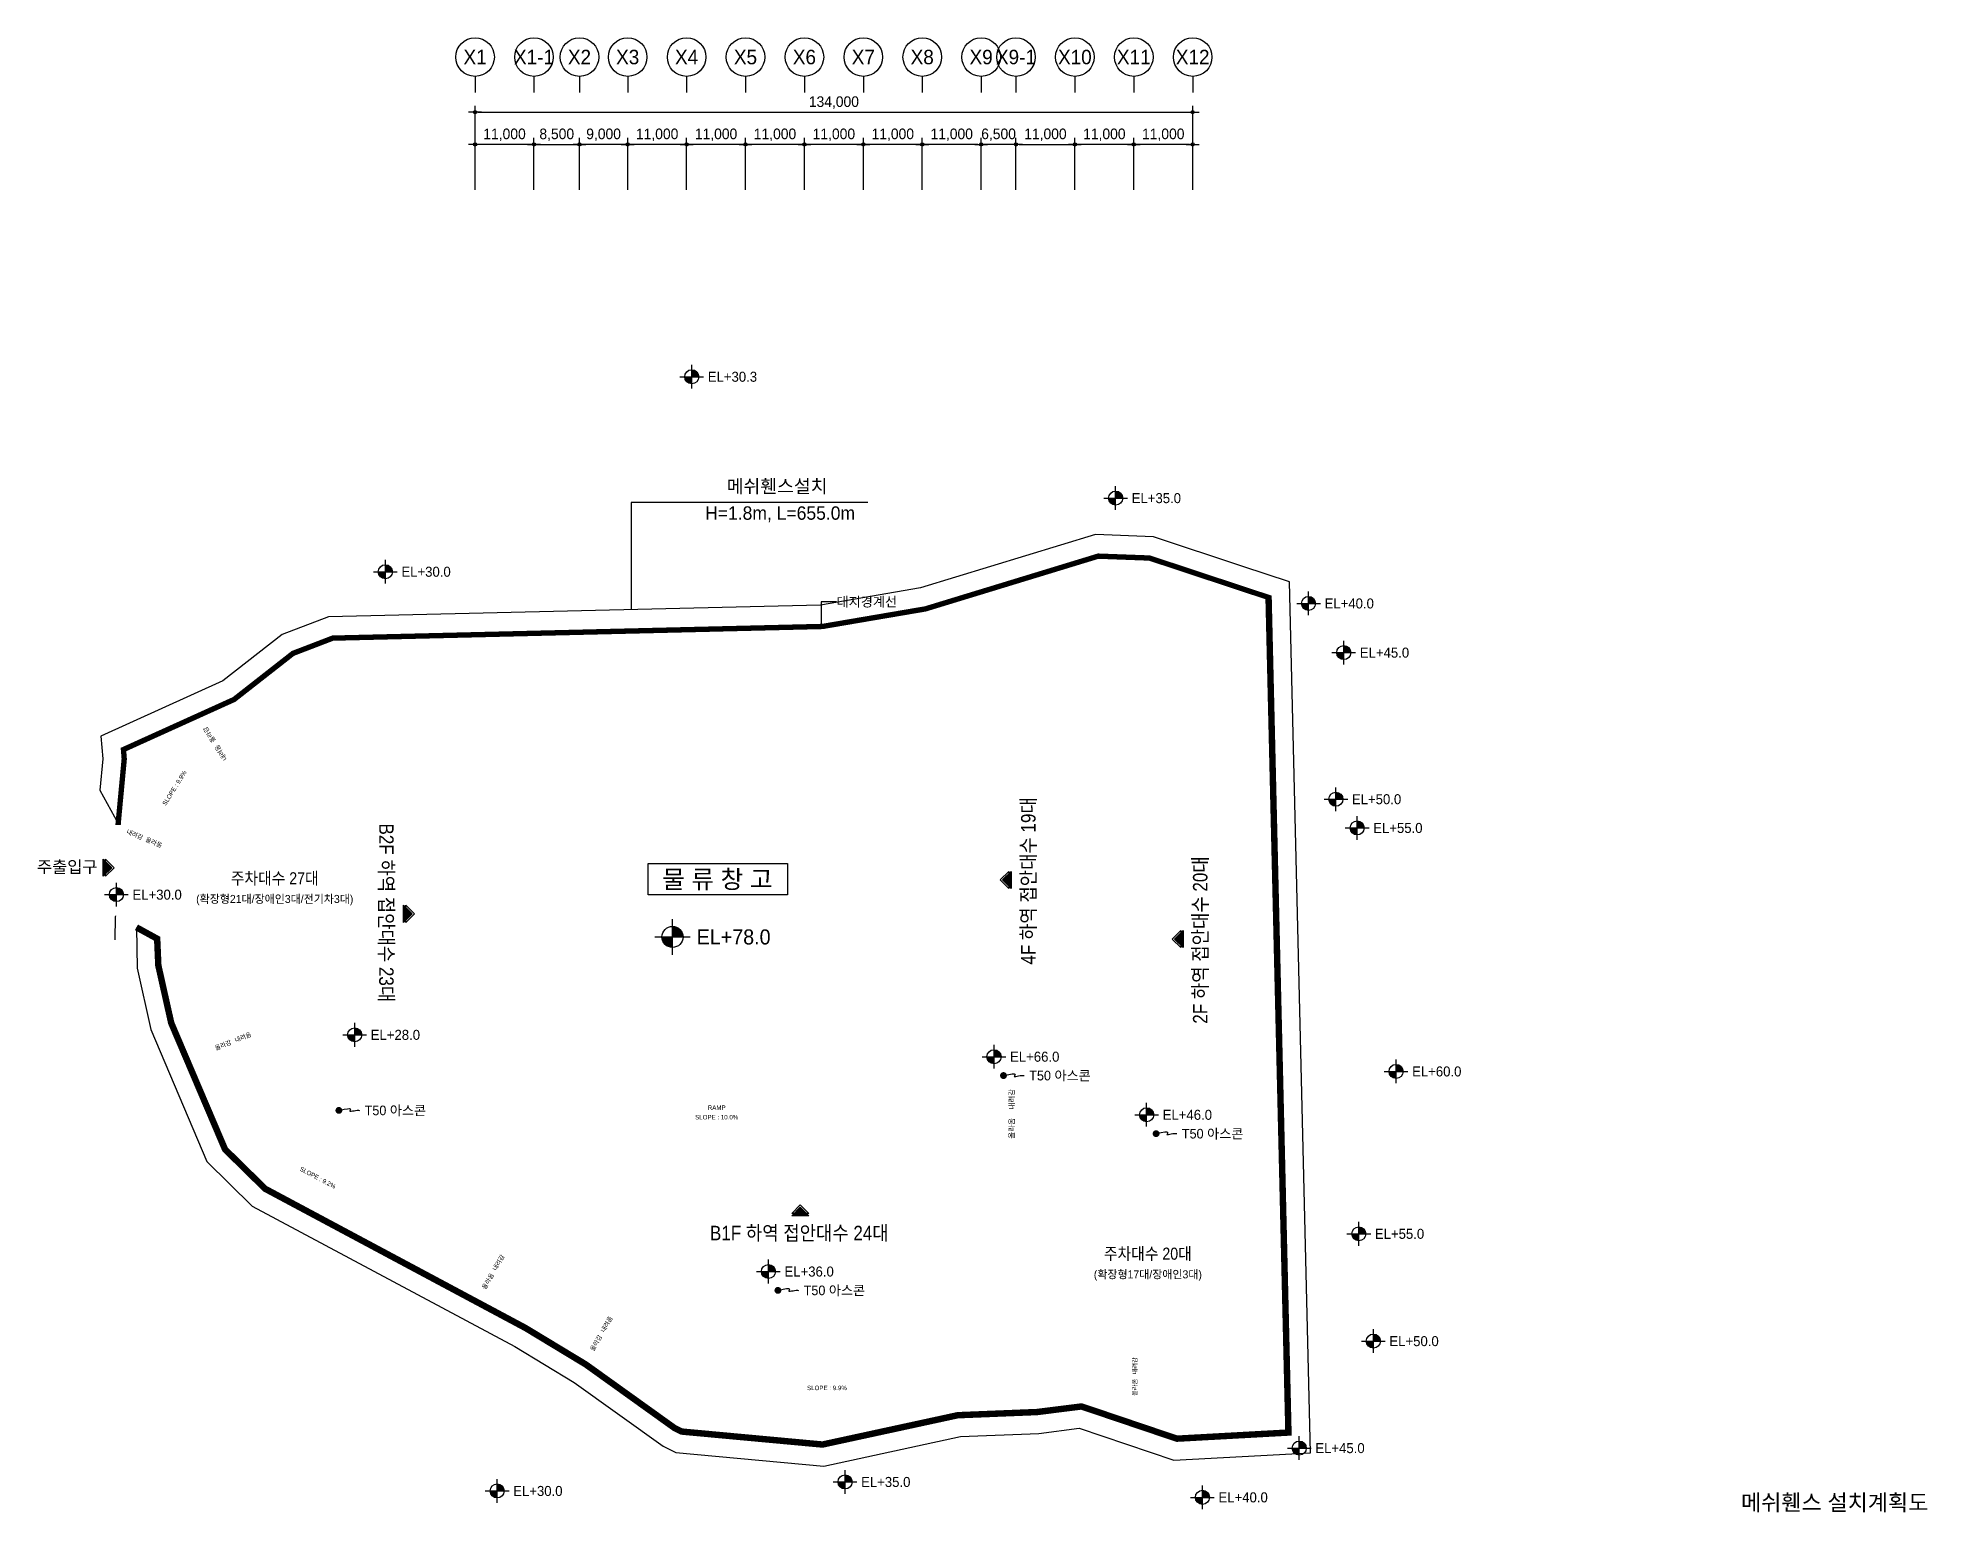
# Model space of a CAD drawing. Header units: millimetres. Extents: x 252236504 to 252719117, y 504208406 to 504547114.
# Drawn here: x 252341051 to 252693852, y 504271917 to 504547114 of the extents above; entities that cross this region are included whole.
import ezdxf
from ezdxf.enums import TextEntityAlignment as Align

# ---------------------------------------------------------------- set-up
doc = ezdxf.new("R2010")
doc.units = ezdxf.units.MM
for name, pattern in [('CEN', [35, 30, -2, 1, -2]), ('DIVIDEX2', [2.5, 1, -0.5, 0, -0.5, 0, -0.5]), ('사무실2종$0$ACAD_ISO04W100', [30, 24, -3, 0, -3])]:
    doc.linetypes.add(name, pattern=pattern)
for name, color, linetype in [('4A.TEC CEN', 1, 'CEN'), ('4A.TEC DIM', 7, 'Continuous'), ('4A.TEC SITE', 1, 'DIVIDEX2'), ('4A.TEC TEXT', 7, 'Continuous'), ('4A.TEC TEXT 1', 3, 'Continuous'), ('4A.TEC TEXT 2', 3, 'Continuous'), ('4A.TEC 심볼', 7, 'Continuous'), ('㈜SE&C TEXT 1', 3, 'Continuous')]:
    doc.layers.add(name, color=color, linetype=linetype)
doc.styles.add('GHS', font='malgun.ttf')
doc.styles.add('SAMOO', font='')
doc.styles.get("Standard").update_dxf_attribs({"font": ''})
doc.styles.add('나눔고딕', font='')
doc.styles.add('돋움', font='')
doc.styles.add('돋음체', font='')
doc.styles.add('울릉도L', font='')
doc.styles.get('SAMOO').set_extended_font_data('Dotum')
doc.styles.get('Standard').set_extended_font_data('Dotum')
doc.styles.get('나눔고딕').set_extended_font_data('Dotum')
doc.styles.get('돋움').set_extended_font_data('Dotum')
doc.styles.get('돋음체').set_extended_font_data('Dotum')
doc.styles.get('울릉도L').set_extended_font_data('Dotum')
doc.dimstyles.new('DIM_600(외부치수)', dxfattribs={"dimscale": 400, "dimtxt": 3.3, "dimasz": 1, "dimexe": 2, "dimexo": 2, "dimgap": 1, "dimtad": 1, "dimdec": 0, "dimdsep": 46, "dimlunit": 6, "dimtxsty": '나눔고딕', "dimblk1": 'DIMDOT', "dimblk2": 'DIMDOT', "dimsah": 1, "dimcen": 2.5, "dimdle": 1.5, "dimclrd": 8, "dimclre": 8, "dimclrt": 3, "dimadec": 0, "dimazin": 0, "dimtfac": 1, "dimtdec": 0, "dimtix": 1, "dimtmove": 2, "dimatfit": 3, "dimldrblk": 'DIMDOT', "dimfxl": 0, "dimtvp": 1, "dimtolj": 1, "dimtzin": 0, "dimarcsym": 0})

msp = doc.modelspace()

# ---------------------------------------------------------------- texts
for s, p in [('메쉬휀스설치', (252479094.97, 504461411.96, -43464.5)), ('H=1.8m, L=655.0m', (252479659.73, 504456409.57, -43464.5))]:
    msp.add_text(s, height=2500).set_placement(p, align=Align.BOTTOM_CENTER)
at = {"layer": '4A.TEC TEXT', "style": '돋움'}
for s, p in [('대지경계선', (252490207.27, 504441847.83, -3333.33)), ('T50 아스콘', (252526176.92, 504353413.86, -6666.22)), ('T50 아스콘', (252402078.97, 504346912.32, -3332.79)), ('T50 아스콘', (252554676.92, 504342570.11, -1666.22)), ('T50 아스콘', (252484054.81, 504313319.5, 3333.87))]:
    msp.add_text(s, height=1800, dxfattribs=at).set_placement(p, align=Align.MIDDLE_LEFT)
at = {"layer": '4A.TEC TEXT', "style": '돋움', "width": 0.9}
for s, rotation, p in [('4F 하역 접안대수 19대', 90, (252525998.21, 504389747.75, -6666.67)), ('B2F 하역 접안대수 23대', 270, (252406144.85, 504383789.49, 6666.67)), ('2F 하역 접안대수 20대', 90, (252558099.86, 504378717.53, -1666.67))]:
    msp.add_text(s, height=2700, rotation=rotation, dxfattribs=at).set_placement(p, align=Align.MIDDLE_CENTER)
at = {"layer": '4A.TEC TEXT', "style": '돋움'}
for s, height, p in [('주출입구', 2250, (252346544.18, 504392376.17)), ('(확장형21대/장애인3대/전기차3대)', 1500, (252385295.83, 504386379.38, 0)), ('(확장형17대/장애인3대)', 1500, (252548330, 504316310))]:
    msp.add_text(s, height=height, dxfattribs=at).set_placement(p, align=Align.MIDDLE_CENTER)
at = {"layer": '4A.TEC TEXT', "style": '돋움', "width": 0.9}
for s, height, p in [('주차대수 27대', 2250, (252385295.83, 504390239.38, 0)), ('B1F 하역 접안대수 24대', 2700, (252483244.52, 504324023.49, 3333.33)), ('주차대수 20대', 2250, (252548330, 504320170))]:
    msp.add_text(s, height=height, dxfattribs=at).set_placement(p, align=Align.MIDDLE_CENTER)
at = {"layer": '4A.TEC TEXT', "color": 3, "style": '돋음체'}
msp.add_text('물 류 창 고', height=3375, dxfattribs=at).set_placement((252467941.8, 504390059.6, -1666.22), align=Align.MIDDLE_CENTER)
at = {"layer": '4A.TEC TEXT 2', "style": '나눔고딕'}
msp.add_text('메쉬휀스 설치계획도', height=3000, dxfattribs=at).set_placement((252676570.72, 504272236.1, -1666.67), align=Align.CENTER)
at = {"layer": '㈜SE&C TEXT 1', "style": '나눔고딕'}
for s, height, rotation, p in [('올라감', 833.333, 122.6608787, (252373085.62, 504417039.56, -1666.22)), ('내려옴', 833.333, 122.6608787, (252375244.28, 504413672.04, -1666.22)), ('SLOPE : 9.9%', 833.3333, 57.9914891, (252366566.52, 504407087.9, -1666.22)), ('내려감', 833.333, 337.8009588, (252359154.76, 504398395.98, -1666.22)), ('올라옴', 833.333, 337.8009588, (252362723.41, 504396939.71, -1666.22)), ('올라감', 833.333, 21.6571462, (252375647.95, 504359090.12, -1666.22)), ('내려옴', 833.333, 21.6571462, (252379365.59, 504360566.33, -3332.88)), ('내려감', 1000, 90, (252522907.14, 504348990.76, -13666.67)), ('올라옴', 1000, 90, (252522907.14, 504343564.4, -13666.67)), ('SLOPE : 9.2%', 833.3333, 332, (252393335.53, 504334362.22, -1666.67)), ('내려감', 833.333, 60.1734145, (252427081.57, 504318503.74, -8333.33)), ('올라옴', 833.333, 60.1734145, (252425097.68, 504315030.39, -6666.67)), ('내려옴', 833.333, 60.1734145, (252447271.83, 504306993.48, -3332.88)), ('올라감', 833.333, 60.1734145, (252445287.95, 504303520.12, -1666.22)), ('내려감', 833.333, 90, (252545892.12, 504299223.94, -11666.22)), ('올라옴', 833.333, 90, (252545892.12, 504295223.94, -11666.22))]:
    msp.add_text(s, height=height, rotation=rotation, dxfattribs=at).set_placement(p, align=Align.MIDDLE_CENTER)
for s, height, p in [('RAMP', 833.333, (252467819.21, 504347433.68, 3333.33)), ('SLOPE : 10.0%', 833.3333, (252467819.21, 504345650.8, 3333.33)), ('SLOPE : 9.9%', 833.3333, (252488401.37, 504295111.38, -6666.67))]:
    msp.add_text(s, height=height, dxfattribs=at).set_placement(p, align=Align.MIDDLE_CENTER)

# ---------------------------------------------------------------- blocks, each defined once
blk = doc.blocks.new('FL-LEVEL1')
at = {"layer": '4A.TEC 심볼', "linetype": 'ByBlock'}
h = blk.add_hatch(color=256, dxfattribs=at)
h.paths.add_polyline_path([(295, 175), (295, 0), (470, 0, 0.414214)])
h.paths.add_polyline_path([(295, 0), (120, 0, 0.414214), (295, -175)])
for p, q in [((0, 0), (590, 0)), ((295, -295), (295, 295))]:
    blk.add_line(p, q, dxfattribs=at)
blk.add_circle((295, 0), 175, dxfattribs=at)
at = {"layer": '4A.TEC TEXT 2', "color": 3, "linetype": 'ByBlock', "style": 'SAMOO'}
blk.add_attdef('FL', text='', height=250, dxfattribs=at).set_placement((695, 0), align=Align.MIDDLE_LEFT)
blk = doc.blocks.new('DIMDOT')
at = {"color": 0}
blk.add_line((-2, 0), (2, 0), dxfattribs=at)
for radius in [0.5, 0.25]:
    blk.add_circle((0, 0), radius, dxfattribs=at)
blk = doc.blocks.new('*D83')
at = {"layer": '4A.TEC DIM', "color": 8, "lineweight": -2}
for p, q in [((252422702, 504518718), (252422702, 504534432)), ((252556702, 504518718), (252556702, 504534432)), ((252423302, 504533232), (252556102, 504533232))]:
    blk.add_line(p, q, dxfattribs=at)
at = {"layer": 'Defpoints', "color": 0}
for p in [(252556702, 504533232), (252422702, 504517518), (252556702, 504517518)]:
    blk.add_point(p, dxfattribs=at)
at = {"layer": '4A.TEC DIM', "color": 8, "lineweight": -2, "xscale": 600, "yscale": 600, "zscale": 600, "rotation": 180}
blk.add_blockref('DIMDOT', (252422702, 504533232), dxfattribs=at)
at = {"layer": '4A.TEC DIM', "color": 8, "lineweight": -2, "xscale": 600, "yscale": 600, "zscale": 600}
blk.add_blockref('DIMDOT', (252556702, 504533232), dxfattribs=at)
at = {"layer": '4A.TEC DIM', "color": 3, "insert": (252489702, 504535014), "char_height": 1980, "attachment_point": 5, "style": '나눔고딕'}
blk.add_mtext('\\A1;134,000', dxfattribs=at)
blk = doc.blocks.new('ccs122')
at = {"layer": '4A.TEC 심볼'}
blk.add_line((0, 8), (0, 3), dxfattribs=at)
blk.add_circle((0, 14), 6, dxfattribs=at)
at = {"layer": '4A.TEC TEXT 2', "color": 3, "style": 'GHS'}
blk.add_attdef('NO', text='', height=4.5, dxfattribs=at).set_placement((-0.01, 14.02), align=Align.MIDDLE_CENTER)
blk = doc.blocks.new('*D84')
at = {"layer": '4A.TEC DIM', "color": 8, "lineweight": -2}
for p, q in [((252545702, 504518718), (252545702, 504528416)), ((252556702, 504518718), (252556702, 504528416)), ((252556102, 504527216), (252546302, 504527216))]:
    blk.add_line(p, q, dxfattribs=at)
at = {"layer": 'Defpoints', "color": 0}
for p in [(252545702, 504527216), (252545702, 504517518), (252556702, 504517518)]:
    blk.add_point(p, dxfattribs=at)
at = {"layer": '4A.TEC DIM', "color": 8, "lineweight": -2, "xscale": 600, "yscale": 600, "zscale": 600, "rotation": 180}
blk.add_blockref('DIMDOT', (252545702, 504527216), dxfattribs=at)
at = {"layer": '4A.TEC DIM', "color": 8, "lineweight": -2, "xscale": 600, "yscale": 600, "zscale": 600}
blk.add_blockref('DIMDOT', (252556702, 504527216), dxfattribs=at)
at = {"layer": '4A.TEC DIM', "color": 3, "insert": (252551202, 504528998), "char_height": 1980, "attachment_point": 5, "style": '나눔고딕'}
blk.add_mtext('\\A1;11,000', dxfattribs=at)
blk = doc.blocks.new('*D93')
at = {"layer": '4A.TEC DIM', "color": 8, "lineweight": -2}
for p, q in [((252422702, 504518718), (252422702, 504528416)), ((252433702, 504518718), (252433702, 504528416)), ((252433102, 504527216), (252423302, 504527216))]:
    blk.add_line(p, q, dxfattribs=at)
at = {"layer": 'Defpoints', "color": 0}
for p in [(252422702, 504527216), (252422702, 504517518), (252433702, 504517518)]:
    blk.add_point(p, dxfattribs=at)
at = {"layer": '4A.TEC DIM', "color": 8, "lineweight": -2, "xscale": 600, "yscale": 600, "zscale": 600, "rotation": 180}
blk.add_blockref('DIMDOT', (252422702, 504527216), dxfattribs=at)
at = {"layer": '4A.TEC DIM', "color": 8, "lineweight": -2, "xscale": 600, "yscale": 600, "zscale": 600}
blk.add_blockref('DIMDOT', (252433702, 504527216), dxfattribs=at)
at = {"layer": '4A.TEC DIM', "color": 3, "insert": (252428202, 504528998), "char_height": 1980, "attachment_point": 5, "style": '나눔고딕'}
blk.add_mtext('\\A1;11,000', dxfattribs=at)
blk = doc.blocks.new('*D94')
at = {"layer": '4A.TEC DIM', "color": 8, "lineweight": -2}
for p, q in [((252442202, 504518718), (252442202, 504528416)), ((252451202, 504518718), (252451202, 504528416)), ((252450602, 504527216), (252442802, 504527216))]:
    blk.add_line(p, q, dxfattribs=at)
at = {"layer": 'Defpoints', "color": 0}
for p in [(252442202, 504527216), (252442202, 504517518), (252451202, 504517518)]:
    blk.add_point(p, dxfattribs=at)
at = {"layer": '4A.TEC DIM', "color": 8, "lineweight": -2, "xscale": 600, "yscale": 600, "zscale": 600, "rotation": 180}
blk.add_blockref('DIMDOT', (252442202, 504527216), dxfattribs=at)
at = {"layer": '4A.TEC DIM', "color": 8, "lineweight": -2, "xscale": 600, "yscale": 600, "zscale": 600}
blk.add_blockref('DIMDOT', (252451202, 504527216), dxfattribs=at)
at = {"layer": '4A.TEC DIM', "color": 3, "insert": (252446702, 504528998), "char_height": 1980, "attachment_point": 5, "style": '나눔고딕'}
blk.add_mtext('\\A1;9,000', dxfattribs=at)
blk = doc.blocks.new('*D95')
at = {"layer": '4A.TEC DIM', "color": 8, "lineweight": -2}
for p, q in [((252451202, 504518718), (252451202, 504528416)), ((252462202, 504518718), (252462202, 504528416)), ((252461602, 504527216), (252451802, 504527216))]:
    blk.add_line(p, q, dxfattribs=at)
at = {"layer": 'Defpoints', "color": 0}
for p in [(252451202, 504527216), (252451202, 504517518), (252462202, 504517518)]:
    blk.add_point(p, dxfattribs=at)
at = {"layer": '4A.TEC DIM', "color": 8, "lineweight": -2, "xscale": 600, "yscale": 600, "zscale": 600, "rotation": 180}
blk.add_blockref('DIMDOT', (252451202, 504527216), dxfattribs=at)
at = {"layer": '4A.TEC DIM', "color": 8, "lineweight": -2, "xscale": 600, "yscale": 600, "zscale": 600}
blk.add_blockref('DIMDOT', (252462202, 504527216), dxfattribs=at)
at = {"layer": '4A.TEC DIM', "color": 3, "insert": (252456702, 504528998), "char_height": 1980, "attachment_point": 5, "style": '나눔고딕'}
blk.add_mtext('\\A1;11,000', dxfattribs=at)
blk = doc.blocks.new('*D96')
at = {"layer": '4A.TEC DIM', "color": 8, "lineweight": -2}
for p, q in [((252462202, 504518718), (252462202, 504528416)), ((252473202, 504518718), (252473202, 504528416)), ((252472602, 504527216), (252462802, 504527216))]:
    blk.add_line(p, q, dxfattribs=at)
at = {"layer": 'Defpoints', "color": 0}
for p in [(252462202, 504527216), (252462202, 504517518), (252473202, 504517518)]:
    blk.add_point(p, dxfattribs=at)
at = {"layer": '4A.TEC DIM', "color": 8, "lineweight": -2, "xscale": 600, "yscale": 600, "zscale": 600, "rotation": 180}
blk.add_blockref('DIMDOT', (252462202, 504527216), dxfattribs=at)
at = {"layer": '4A.TEC DIM', "color": 8, "lineweight": -2, "xscale": 600, "yscale": 600, "zscale": 600}
blk.add_blockref('DIMDOT', (252473202, 504527216), dxfattribs=at)
at = {"layer": '4A.TEC DIM', "color": 3, "insert": (252467702, 504528998), "char_height": 1980, "attachment_point": 5, "style": '나눔고딕'}
blk.add_mtext('\\A1;11,000', dxfattribs=at)
blk = doc.blocks.new('*D97')
at = {"layer": '4A.TEC DIM', "color": 8, "lineweight": -2}
for p, q in [((252473202, 504518718), (252473202, 504528416)), ((252484202, 504518718), (252484202, 504528416)), ((252483602, 504527216), (252473802, 504527216))]:
    blk.add_line(p, q, dxfattribs=at)
at = {"layer": 'Defpoints', "color": 0}
for p in [(252473202, 504527216), (252473202, 504517518), (252484202, 504517518)]:
    blk.add_point(p, dxfattribs=at)
at = {"layer": '4A.TEC DIM', "color": 8, "lineweight": -2, "xscale": 600, "yscale": 600, "zscale": 600, "rotation": 180}
blk.add_blockref('DIMDOT', (252473202, 504527216), dxfattribs=at)
at = {"layer": '4A.TEC DIM', "color": 8, "lineweight": -2, "xscale": 600, "yscale": 600, "zscale": 600}
blk.add_blockref('DIMDOT', (252484202, 504527216), dxfattribs=at)
at = {"layer": '4A.TEC DIM', "color": 3, "insert": (252478702, 504528998), "char_height": 1980, "attachment_point": 5, "style": '나눔고딕'}
blk.add_mtext('\\A1;11,000', dxfattribs=at)
blk = doc.blocks.new('*D98')
at = {"layer": '4A.TEC DIM', "color": 8, "lineweight": -2}
for p, q in [((252484202, 504518718), (252484202, 504528416)), ((252495202, 504518718), (252495202, 504528416)), ((252494602, 504527216), (252484802, 504527216))]:
    blk.add_line(p, q, dxfattribs=at)
at = {"layer": 'Defpoints', "color": 0}
for p in [(252484202, 504527216), (252484202, 504517518), (252495202, 504517518)]:
    blk.add_point(p, dxfattribs=at)
at = {"layer": '4A.TEC DIM', "color": 8, "lineweight": -2, "xscale": 600, "yscale": 600, "zscale": 600, "rotation": 180}
blk.add_blockref('DIMDOT', (252484202, 504527216), dxfattribs=at)
at = {"layer": '4A.TEC DIM', "color": 8, "lineweight": -2, "xscale": 600, "yscale": 600, "zscale": 600}
blk.add_blockref('DIMDOT', (252495202, 504527216), dxfattribs=at)
at = {"layer": '4A.TEC DIM', "color": 3, "insert": (252489702, 504528998), "char_height": 1980, "attachment_point": 5, "style": '나눔고딕'}
blk.add_mtext('\\A1;11,000', dxfattribs=at)
blk = doc.blocks.new('*D99')
at = {"layer": '4A.TEC DIM', "color": 8, "lineweight": -2}
for p, q in [((252495202, 504518718), (252495202, 504528416)), ((252506202, 504518718), (252506202, 504528416)), ((252505602, 504527216), (252495802, 504527216))]:
    blk.add_line(p, q, dxfattribs=at)
at = {"layer": 'Defpoints', "color": 0}
for p in [(252495202, 504527216), (252495202, 504517518), (252506202, 504517518)]:
    blk.add_point(p, dxfattribs=at)
at = {"layer": '4A.TEC DIM', "color": 8, "lineweight": -2, "xscale": 600, "yscale": 600, "zscale": 600, "rotation": 180}
blk.add_blockref('DIMDOT', (252495202, 504527216), dxfattribs=at)
at = {"layer": '4A.TEC DIM', "color": 8, "lineweight": -2, "xscale": 600, "yscale": 600, "zscale": 600}
blk.add_blockref('DIMDOT', (252506202, 504527216), dxfattribs=at)
at = {"layer": '4A.TEC DIM', "color": 3, "insert": (252500702, 504528998), "char_height": 1980, "attachment_point": 5, "style": '나눔고딕'}
blk.add_mtext('\\A1;11,000', dxfattribs=at)
blk = doc.blocks.new('*D100')
at = {"layer": '4A.TEC DIM', "color": 8, "lineweight": -2}
for p, q in [((252506202, 504518718), (252506202, 504528416)), ((252517202, 504518718), (252517202, 504528416)), ((252516602, 504527216), (252506802, 504527216))]:
    blk.add_line(p, q, dxfattribs=at)
at = {"layer": 'Defpoints', "color": 0}
for p in [(252506202, 504527216), (252506202, 504517518), (252517202, 504517518)]:
    blk.add_point(p, dxfattribs=at)
at = {"layer": '4A.TEC DIM', "color": 8, "lineweight": -2, "xscale": 600, "yscale": 600, "zscale": 600, "rotation": 180}
blk.add_blockref('DIMDOT', (252506202, 504527216), dxfattribs=at)
at = {"layer": '4A.TEC DIM', "color": 8, "lineweight": -2, "xscale": 600, "yscale": 600, "zscale": 600}
blk.add_blockref('DIMDOT', (252517202, 504527216), dxfattribs=at)
at = {"layer": '4A.TEC DIM', "color": 3, "insert": (252511702, 504528998), "char_height": 1980, "attachment_point": 5, "style": '나눔고딕'}
blk.add_mtext('\\A1;11,000', dxfattribs=at)
blk = doc.blocks.new('*D101')
at = {"layer": '4A.TEC DIM', "color": 8, "lineweight": -2}
for p, q in [((252517202, 504518718), (252517202, 504528416)), ((252523702, 504518718), (252523702, 504528416)), ((252516602, 504527216), (252516002, 504527216)), ((252523702, 504527216), (252517202, 504527216)), ((252524302, 504527216), (252524902, 504527216))]:
    blk.add_line(p, q, dxfattribs=at)
at = {"layer": 'Defpoints', "color": 0}
for p in [(252517202, 504527216), (252517202, 504517518), (252523702, 504517518)]:
    blk.add_point(p, dxfattribs=at)
at = {"layer": '4A.TEC DIM', "color": 8, "lineweight": -2, "xscale": 600, "yscale": 600, "zscale": 600}
blk.add_blockref('DIMDOT', (252517202, 504527216), dxfattribs=at)
at = {"layer": '4A.TEC DIM', "color": 8, "lineweight": -2, "xscale": 600, "yscale": 600, "zscale": 600, "rotation": 180}
blk.add_blockref('DIMDOT', (252523702, 504527216), dxfattribs=at)
at = {"layer": '4A.TEC DIM', "color": 3, "insert": (252520452, 504528998), "char_height": 1980, "attachment_point": 5, "style": '나눔고딕'}
blk.add_mtext('\\A1;6,500', dxfattribs=at)
blk = doc.blocks.new('*D102')
at = {"layer": '4A.TEC DIM', "color": 8, "lineweight": -2}
for p, q in [((252534702, 504518718), (252534702, 504528416)), ((252545702, 504518718), (252545702, 504528416)), ((252545102, 504527216), (252535302, 504527216))]:
    blk.add_line(p, q, dxfattribs=at)
at = {"layer": 'Defpoints', "color": 0}
for p in [(252534702, 504527216), (252534702, 504517518), (252545702, 504517518)]:
    blk.add_point(p, dxfattribs=at)
at = {"layer": '4A.TEC DIM', "color": 8, "lineweight": -2, "xscale": 600, "yscale": 600, "zscale": 600, "rotation": 180}
blk.add_blockref('DIMDOT', (252534702, 504527216), dxfattribs=at)
at = {"layer": '4A.TEC DIM', "color": 8, "lineweight": -2, "xscale": 600, "yscale": 600, "zscale": 600}
blk.add_blockref('DIMDOT', (252545702, 504527216), dxfattribs=at)
at = {"layer": '4A.TEC DIM', "color": 3, "insert": (252540202, 504528998), "char_height": 1980, "attachment_point": 5, "style": '나눔고딕'}
blk.add_mtext('\\A1;11,000', dxfattribs=at)
blk = doc.blocks.new('*D107')
at = {"layer": '4A.TEC DIM', "color": 8, "lineweight": -2}
for p, q in [((252433702, 504518718), (252433702, 504528416)), ((252442202, 504518718), (252442202, 504528416)), ((252434302, 504527216), (252441602, 504527216))]:
    blk.add_line(p, q, dxfattribs=at)
at = {"layer": 'Defpoints', "color": 0}
for p in [(252442202, 504527216), (252433702, 504517518), (252442202, 504517518)]:
    blk.add_point(p, dxfattribs=at)
at = {"layer": '4A.TEC DIM', "color": 8, "lineweight": -2, "xscale": 600, "yscale": 600, "zscale": 600, "rotation": 180}
blk.add_blockref('DIMDOT', (252433702, 504527216), dxfattribs=at)
at = {"layer": '4A.TEC DIM', "color": 8, "lineweight": -2, "xscale": 600, "yscale": 600, "zscale": 600}
blk.add_blockref('DIMDOT', (252442202, 504527216), dxfattribs=at)
at = {"layer": '4A.TEC DIM', "color": 3, "insert": (252437952, 504528998), "char_height": 1980, "attachment_point": 5, "style": '나눔고딕'}
blk.add_mtext('\\A1;8,500', dxfattribs=at)
blk = doc.blocks.new('*D108')
at = {"layer": '4A.TEC DIM', "color": 8, "lineweight": -2}
for p, q in [((252523702, 504518718), (252523702, 504528416)), ((252534702, 504518718), (252534702, 504528416)), ((252524302, 504527216), (252534102, 504527216))]:
    blk.add_line(p, q, dxfattribs=at)
at = {"layer": 'Defpoints', "color": 0}
for p in [(252534702, 504527216), (252523702, 504517518), (252534702, 504517518)]:
    blk.add_point(p, dxfattribs=at)
at = {"layer": '4A.TEC DIM', "color": 8, "lineweight": -2, "xscale": 600, "yscale": 600, "zscale": 600, "rotation": 180}
blk.add_blockref('DIMDOT', (252523702, 504527216), dxfattribs=at)
at = {"layer": '4A.TEC DIM', "color": 8, "lineweight": -2, "xscale": 600, "yscale": 600, "zscale": 600}
blk.add_blockref('DIMDOT', (252534702, 504527216), dxfattribs=at)
at = {"layer": '4A.TEC DIM', "color": 3, "insert": (252529202, 504528998), "char_height": 1980, "attachment_point": 5, "style": '나눔고딕'}
blk.add_mtext('\\A1;11,000', dxfattribs=at)

# ---------------------------------------------------------------- dimensions: what is measured, and where the dimension line sits
at = {"layer": '4A.TEC DIM'}
for base, p1, p2, picture, middle in [((252556702.12, 504533231.53, -1666.67), (252422702.12, 504517518.37, -1666.67), (252556702.12, 504517518.37, -1666.67), '*D83', (252489702.12, 504535013.62, -1666.67)), ((252422702.12, 504527216.26, -1666.67), (252433702.12, 504517518.37, -1666.67), (252422702.12, 504517518.37, -1666.67), '*D93', (252428202.12, 504528998.35, -1666.67)), ((252442202.12, 504527216.26, -1666.67), (252451202.12, 504517518.37, -1666.67), (252442202.12, 504517518.37, -1666.67), '*D94', (252446702.12, 504528998.35, -1666.67)), ((252451202.12, 504527216.26, -1666.67), (252462202.12, 504517518.37, -1666.67), (252451202.12, 504517518.37, -1666.67), '*D95', (252456702.12, 504528998.35, -1666.67)), ((252462202.12, 504527216.26, -1666.67), (252473202.12, 504517518.37, -1666.67), (252462202.12, 504517518.37, -1666.67), '*D96', (252467702.12, 504528998.35, -1666.67)), ((252473202.12, 504527216.26, -1666.67), (252484202.12, 504517518.37, -1666.67), (252473202.12, 504517518.37, -1666.67), '*D97', (252478702.12, 504528998.35, -1666.67)), ((252484202.12, 504527216.26, -1666.67), (252495202.12, 504517518.37, -1666.67), (252484202.12, 504517518.37, -1666.67), '*D98', (252489702.12, 504528998.35, -1666.67)), ((252495202.12, 504527216.26, -1666.67), (252506202.12, 504517518.37, -1666.67), (252495202.12, 504517518.37, -1666.67), '*D99', (252500702.12, 504528998.35, -1666.67)), ((252506202.12, 504527216.26, -1666.67), (252517202.12, 504517518.37, -1666.67), (252506202.12, 504517518.37, -1666.67), '*D100', (252511702.12, 504528998.35, -1666.67)), ((252517202.12, 504527216.26, -1666.67), (252523702.12, 504517518.37, -1666.67), (252517202.12, 504517518.37, -1666.67), '*D101', (252520452.12, 504528998.35, -1666.67)), ((252534702.12, 504527216.26, -1666.67), (252545702.12, 504517518.37, -1666.67), (252534702.12, 504517518.37, -1666.67), '*D102', (252540202.12, 504528998.35, -1666.67)), ((252545702.12, 504527216.26, -1666.67), (252556702.12, 504517518.37, -1666.67), (252545702.12, 504517518.37, -1666.67), '*D84', (252551202.12, 504528998.35, -1666.67))]:
    dim = msp.add_linear_dim(base=base, p1=p1, p2=p2, dimstyle='DIM_600(외부치수)', override={"dimscale": 600, "dimdec": 1, "dimblk1": 'DIMDOT', "dimblk2": 'DIMDOT'}, dxfattribs=at)
    dim.commit()
    dim.dimension.update_dxf_attribs({"geometry": picture, "text_midpoint": middle})
for base, p1, p2, picture, middle in [((252442202.12, 504527216.26, -1666.67), (252433702.12, 504517518.37, -1666.67), (252442202.12, 504517518.37, -1666.67), '*D107', (252437952.12, 504528998.35, -1666.67)), ((252534702.12, 504527216.26, -1666.67), (252523702.12, 504517518.37, -1666.67), (252534702.12, 504517518.37, -1666.67), '*D108', (252529202.12, 504528998.35, -1666.67))]:
    dim = msp.add_linear_dim(base=base, p1=p1, p2=p2, angle=180, dimstyle='DIM_600(외부치수)', override={"dimscale": 600, "dimdec": 1, "dimblk1": 'DIMDOT', "dimblk2": 'DIMDOT'}, dxfattribs=at)
    dim.commit()
    dim.dimension.update_dxf_attribs({"geometry": picture, "text_midpoint": middle})

# ---------------------------------------------------------------- hatches: boundary and pattern name
at = {"layer": '4A.TEC 심볼'}
for points in [[(252353283.46, 504390616.38), (252353283.46, 504393818.67), (252354884.61, 504392217.52)], [(252521188.38, 504389929.05), (252522789.53, 504388327.9), (252522789.53, 504391530.19)], [(252409353.54, 504382007.05), (252409353.54, 504385209.34), (252410954.68, 504383608.19)], [(252553290.03, 504378898.83), (252554891.17, 504377297.69), (252554891.17, 504380499.98)], [(252481824.67, 504327232.17), (252483425.82, 504328833.32), (252485026.96, 504327232.17)]]:
    msp.add_hatch(color=256, dxfattribs=at).paths.add_polyline_path(points)

# ---------------------------------------------------------------- linework, layer by layer
for points, elevation in [([(252496061.52, 504460367.65), (252451823.26, 504460367.65), (252451823.26, 504440390.08)], -43464.5), ([(252359474.43, 504381077.67), (252359578.13, 504373436.92), (252362141.48, 504362003.05), (252372643.63, 504337346.88), (252381108.38, 504329031.02), (252430115.07, 504302836.26), (252441186.28, 504296145.78), (252457827.52, 504284222.18), (252460190.57, 504283051.81), (252487819.59, 504280506.27), (252513323.38, 504286033.11), (252527950.36, 504286621), (252535530.57, 504287571.04), (252553203.39, 504281602.21), (252578670.02, 504283001.1), (252574798.32, 504445573.16), (252566072.73, 504448454.51), (252549350.73, 504453987.66), (252538531.93, 504454389.34), (252505873.65, 504444419.92), (252487189.26, 504441232.34), (252395330.96, 504439044.7), (252386706.61, 504435733.92), (252375624.68, 504427065.59), (252352846.78, 504416756), (252353177.26, 504412527.88), (252352624.95, 504406663.18), (252356057.91, 504400454.06)], -3333.33)]:
    msp.add_lwpolyline(points, dxfattribs=dict(elevation=elevation))
at = {"layer": '4A.TEC CEN', "elevation": -3333.33}
msp.add_lwpolyline([(252355533.47, 504383238.64), (252355407.46, 504378746.51)], dxfattribs=at)
at = {"layer": '4A.TEC SITE', "color": 30, "linetype": '사무실2종$0$ACAD_ISO04W100', "ltscale": 300, "elevation": -3333.33}
msp.add_lwpolyline([(252359474.44, 504381078.18, 1200, 1200, 0), (252363342.65, 504378956.85, 1200, 1200, 0), (252363558.99, 504373965.17, 1200, 1200, 0), (252365964.69, 504363234.5, 1200, 1200, 0), (252376012.8, 504339644.3, 1200, 1200, 0), (252383501.27, 504332287.54, 1200, 1200, 0), (252432093.65, 504306314.24, 1200, 1200, 0), (252443388.93, 504299488.36, 1200, 1200, 0), (252459893.55, 504287662.65, 1200, 1200, 0), (252461298.82, 504286966.64, 1200, 1200, 0), (252487573.81, 504284545.86, 1200, 1200, 0), (252512815.68, 504290015.93, 1200, 1200, 0), (252527620.74, 504290610.98, 1200, 1200, 0), (252535942.36, 504291653.94, 1200, 1200, 0), (252553753.34, 504285638.45, 1200, 1200, 0), (252574578.83, 504286782.4, 1200, 1200, 0), (252574578.83, 504286782.4, 1200, 1200, 0), (252570866.59, 504442659.04, 1000, 1000, 0), (252564817.32, 504444656.63, 1000, 1000, 0), (252548634.05, 504450011.51, 1000, 1000, 0), (252539056.08, 504450367.12, 1000, 1000, 0), (252506797.66, 504440519.76, 1000, 1000, 0), (252487575.25, 504437240.39, 1000, 1000, 0), (252396118.25, 504435062.32, 1000, 1000, 0), (252388699.3, 504432214.28, 1000, 1000, 0), (252377711.19, 504423619.33, 1000, 1000, 0), (252377711.19, 504423619.33, 1000, 1000, 0), (252377711.19, 504423619.33, 1000, 1000, 0), (252377711.19, 504423619.33, 1000, 1000, 0), (252357053.35, 504414269.3, 1000, 1000, 0), (252357191.95, 504412495.97, 1000, 1000, 0), (252356057.91, 504400454.06, 1000, 1000, 0), (252356057.02, 504400179.65, 1000, 1000, 0)], format="xyseb", dxfattribs=at)
at = {"layer": '4A.TEC 심볼', "color": 1, "elevation": -3333.33}
msp.add_lwpolyline([(252490207.27, 504441847.83), (252487342.47, 504441847.83), (252487342.47, 504437278.48)], dxfattribs=at)
at = {"layer": '4A.TEC 심볼', "color": 1}
for points, const_width, elevation in [([(252487086.28, 504437278.48, 1), (252487598.65, 504437278.48, 1)], 512.37, -3333.33), ([(252521052.18, 504353413.86, 1), (252521692.64, 504353413.86, 1)], 640.46, -6666.22), ([(252396954.23, 504346912.32, 1), (252397594.68, 504346912.32, 1)], 640.46, -3332.79), ([(252549552.18, 504342570.11, 1), (252550192.64, 504342570.11, 1)], 640.46, -1666.22), ([(252478930.06, 504313319.5, 1), (252479570.52, 504313319.5, 1)], 640.46, 3333.87)]:
    msp.add_lwpolyline(points, format="xyb", close=True, dxfattribs=dict(at, const_width=const_width, elevation=elevation))
at = {"layer": '4A.TEC 심볼'}
for points in [[(252354884.61, 504392217.52), (252353283.46, 504390616.38), (252353283.46, 504393818.67), (252354884.61, 504392217.52)], [(252355311.58, 504392217.52), (252353710.44, 504390616.38), (252353710.44, 504393818.67), (252355311.58, 504392217.52)]]:
    msp.add_lwpolyline(points, dxfattribs=at)
at = {"layer": '4A.TEC 심볼', "elevation": -1666.22}
msp.add_lwpolyline([(252454998.4, 504392992.02), (252481038.21, 504392992.02), (252481038.21, 504387142.02), (252454998.4, 504387142.02)], close=True, dxfattribs=at)
at = {"layer": '4A.TEC 심볼'}
for points, elevation in [([(252520761.41, 504389929.05), (252522362.56, 504391530.19), (252522362.56, 504388327.9), (252520761.41, 504389929.05)], -6666.67), ([(252521188.38, 504389929.05), (252522789.53, 504391530.19), (252522789.53, 504388327.9), (252521188.38, 504389929.05)], -6666.67), ([(252410954.68, 504383608.19), (252409353.54, 504382007.05), (252409353.54, 504385209.34), (252410954.68, 504383608.19)], 6666.67), ([(252411381.65, 504383608.19), (252409780.51, 504382007.05), (252409780.51, 504385209.34), (252411381.65, 504383608.19)], 6666.67), ([(252552863.06, 504378898.83), (252554464.2, 504380499.98), (252554464.2, 504377297.69), (252552863.06, 504378898.83)], -1666.67), ([(252553290.03, 504378898.83), (252554891.17, 504380499.98), (252554891.17, 504377297.69), (252553290.03, 504378898.83)], -1666.67), ([(252483425.82, 504329260.29), (252485026.96, 504327659.15), (252481824.67, 504327659.15), (252483425.82, 504329260.29)], 3333.33), ([(252483425.82, 504328833.32), (252485026.96, 504327232.17), (252481824.67, 504327232.17), (252483425.82, 504328833.32)], 3333.33)]:
    msp.add_lwpolyline(points, dxfattribs=dict(at, elevation=elevation))
at = {"layer": '4A.TEC 심볼', "color": 1}
for points in [[(252521373.49, 504353413.86), (252522338.87, 504353634.23), (252522972.13, 504353735.84), (252523337.46, 504353744), (252523499.01, 504353684.05), (252523520.96, 504353581.32), (252523467.49, 504353461.14), (252523402.75, 504353348.84), (252523390.93, 504353269.75), (252523481.18, 504353242.45), (252523662.63, 504353258.49), (252523909.37, 504353302.68), (252524195.51, 504353359.82), (252524495.16, 504353414.7), (252524782.43, 504353452.13), (252525031.42, 504353456.92), (252525216.24, 504353413.86)], [(252397275.54, 504346912.32), (252398240.91, 504347132.69), (252398874.18, 504347234.3), (252399239.5, 504347242.46), (252399401.06, 504347182.51), (252399423.01, 504347079.78), (252399369.53, 504346959.6), (252399304.8, 504346847.3), (252399292.98, 504346768.21), (252399383.23, 504346740.91), (252399564.67, 504346756.96), (252399811.41, 504346801.14), (252400097.55, 504346858.28), (252400397.21, 504346913.16), (252400684.47, 504346950.59), (252400933.46, 504346955.38), (252401118.28, 504346912.32)], [(252549873.49, 504342570.11), (252550838.87, 504342790.48), (252551472.13, 504342892.09), (252551837.46, 504342900.25), (252551999.01, 504342840.3), (252552020.96, 504342737.57), (252551967.49, 504342617.39), (252551902.75, 504342505.09), (252551890.93, 504342426), (252551981.18, 504342398.7), (252552162.63, 504342414.74), (252552409.37, 504342458.93), (252552695.51, 504342516.07), (252552995.16, 504342570.95), (252553282.43, 504342608.38), (252553531.42, 504342613.17), (252553716.24, 504342570.11)], [(252479251.37, 504313319.5), (252480216.75, 504313539.88), (252480850.02, 504313641.48), (252481215.34, 504313649.65), (252481376.89, 504313589.7), (252481398.85, 504313486.97), (252481345.37, 504313366.79), (252481280.64, 504313254.49), (252481268.82, 504313175.4), (252481359.07, 504313148.1), (252481540.51, 504313164.14), (252481787.25, 504313208.33), (252482073.39, 504313265.47), (252482373.04, 504313320.35), (252482660.31, 504313357.78), (252482909.3, 504313362.57), (252483094.12, 504313319.5)]]:
    msp.add_lwpolyline(points, dxfattribs=at)

# ---------------------------------------------------------------- block references
at = {"layer": '4A.TEC 심볼'}
ref = msp.add_blockref('ccs122', (252422702.12, 504535114.15, -1666.67), dxfattribs=dict(at, xscale=599.99999729962, yscale=599.99999729962, zscale=599.99999729962))
ref.add_attrib('NO', 'X1', dxfattribs={"layer": '0', "color": 3, "height": 2700, "style": '울릉도L'}).set_placement((252422698.42, 504543524.9, -7666.67), align=Align.MIDDLE_CENTER)
ref = msp.add_blockref('ccs122', (252433702.12, 504535114.15, -1666.67), dxfattribs=dict(at, xscale=599.99999729962, yscale=599.99999729962, zscale=599.99999729962))
ref.add_attrib('NO', 'X1-1', dxfattribs={"layer": '0', "color": 3, "height": 2700, "style": '울릉도L'}).set_placement((252433698.42, 504543524.9, -7666.67), align=Align.MIDDLE_CENTER)
ref = msp.add_blockref('ccs122', (252442202.12, 504535114.15, 333.24), dxfattribs=dict(at, xscale=599.99999729962, yscale=599.99999729962, zscale=599.99999729962))
ref.add_attrib('NO', 'X2', dxfattribs={"layer": '0', "color": 3, "height": 2700, "style": '울릉도L'}).set_placement((252442198.42, 504543524.9, -5666.76), align=Align.MIDDLE_CENTER)
ref = msp.add_blockref('ccs122', (252451202.12, 504535114.15, -1666.67), dxfattribs=dict(at, xscale=599.99999729962, yscale=599.99999729962, zscale=599.99999729962))
ref.add_attrib('NO', 'X3', dxfattribs={"layer": '0', "color": 3, "height": 2700, "style": '울릉도L'}).set_placement((252451198.42, 504543524.9, -7666.67), align=Align.MIDDLE_CENTER)
ref = msp.add_blockref('ccs122', (252462202.12, 504535114.15, 333.24), dxfattribs=dict(at, xscale=599.99999729962, yscale=599.99999729962, zscale=599.99999729962))
ref.add_attrib('NO', 'X4', dxfattribs={"layer": '0', "color": 3, "height": 2700, "style": '울릉도L'}).set_placement((252462198.42, 504543524.9, -5666.76), align=Align.MIDDLE_CENTER)
ref = msp.add_blockref('ccs122', (252473202.12, 504535114.15, 333.24), dxfattribs=dict(at, xscale=599.99999729962, yscale=599.99999729962, zscale=599.99999729962))
ref.add_attrib('NO', 'X5', dxfattribs={"layer": '0', "color": 3, "height": 2700, "style": '울릉도L'}).set_placement((252473198.42, 504543524.9, -5666.76), align=Align.MIDDLE_CENTER)
ref = msp.add_blockref('ccs122', (252484202.12, 504535114.15, 333.24), dxfattribs=dict(at, xscale=599.99999729962, yscale=599.99999729962, zscale=599.99999729962))
ref.add_attrib('NO', 'X6', dxfattribs={"layer": '0', "color": 3, "height": 2700, "style": '울릉도L'}).set_placement((252484198.42, 504543524.9, -5666.76), align=Align.MIDDLE_CENTER)
ref = msp.add_blockref('ccs122', (252495202.12, 504535114.16, 333.24), dxfattribs=dict(at, xscale=599.99999729962, yscale=599.99999729962, zscale=599.99999729962))
ref.add_attrib('NO', 'X7', dxfattribs={"layer": '0', "color": 3, "height": 2700, "style": '울릉도L'}).set_placement((252495198.42, 504543524.91, -5666.76), align=Align.MIDDLE_CENTER)
ref = msp.add_blockref('ccs122', (252506202.12, 504535114.16, 333.24), dxfattribs=dict(at, xscale=599.99999729962, yscale=599.99999729962, zscale=599.99999729962))
ref.add_attrib('NO', 'X8', dxfattribs={"layer": '0', "color": 3, "height": 2700, "style": '울릉도L'}).set_placement((252506198.42, 504543524.91, -5666.76), align=Align.MIDDLE_CENTER)
ref = msp.add_blockref('ccs122', (252517202.12, 504535114.16, 333.24), dxfattribs=dict(at, xscale=599.99999729962, yscale=599.99999729962, zscale=599.99999729962))
ref.add_attrib('NO', 'X9', dxfattribs={"layer": '0', "color": 3, "height": 2700, "style": '울릉도L'}).set_placement((252517198.42, 504543524.91, -5666.76), align=Align.MIDDLE_CENTER)
ref = msp.add_blockref('ccs122', (252523702.12, 504535114.16, 333.24), dxfattribs=dict(at, xscale=599.99999729962, yscale=599.99999729962, zscale=599.99999729962))
ref.add_attrib('NO', 'X9-1', dxfattribs={"layer": '0', "color": 3, "height": 2700, "style": '울릉도L'}).set_placement((252523698.42, 504543524.91, -5666.76), align=Align.MIDDLE_CENTER)
ref = msp.add_blockref('ccs122', (252534702.12, 504535114.15, -1666.67), dxfattribs=dict(at, xscale=599.99999729962, yscale=599.99999729962, zscale=599.99999729962))
ref.add_attrib('NO', 'X10', dxfattribs={"layer": '0', "color": 3, "height": 2700, "style": '울릉도L'}).set_placement((252534698.42, 504543524.9, -7666.67), align=Align.MIDDLE_CENTER)
ref = msp.add_blockref('ccs122', (252545702.12, 504535114.15, 333.24), dxfattribs=dict(at, xscale=599.99999729962, yscale=599.99999729962, zscale=599.99999729962))
ref.add_attrib('NO', 'X11', dxfattribs={"layer": '0', "color": 3, "height": 2700, "style": '울릉도L'}).set_placement((252545698.42, 504543524.9, -5666.76), align=Align.MIDDLE_CENTER)
ref = msp.add_blockref('ccs122', (252556702.12, 504535114.15, 333.24), dxfattribs=dict(at, xscale=599.99999729962, yscale=599.99999729962, zscale=599.99999729962))
ref.add_attrib('NO', 'X12', dxfattribs={"layer": '0', "color": 3, "height": 2700, "style": '울릉도L'}).set_placement((252556698.42, 504543524.9, -5666.76), align=Align.MIDDLE_CENTER)
at = {"layer": '4A.TEC 심볼', "color": 3, "linetype": 'ByBlock'}
ref = msp.add_blockref('FL-LEVEL1', (252460942.59, 504483849.61, 28633.33), dxfattribs=dict(at, xscale=7.500000000000486, yscale=7.500000000000486, zscale=7.500000000000486))
ref.add_attrib('FL', 'EL+30.3', dxfattribs={"layer": '4A.TEC TEXT 1', "color": 3, "linetype": 'ByBlock', "height": 1875, "style": 'SAMOO'}).set_placement((252466155.09, 504483849.61, 28633.33), align=Align.MIDDLE_LEFT)
ref = msp.add_blockref('FL-LEVEL1', (252540100.67, 504461194.83, 33333.33), dxfattribs=dict(at, xscale=7.500000000000486, yscale=7.500000000000486, zscale=7.500000000000486))
ref.add_attrib('FL', 'EL+35.0', dxfattribs={"layer": '4A.TEC TEXT 1', "color": 3, "linetype": 'ByBlock', "height": 1875, "style": 'SAMOO'}).set_placement((252545313.17, 504461194.83, 33333.33), align=Align.MIDDLE_LEFT)
ref = msp.add_blockref('FL-LEVEL1', (252403737.75, 504447454.2, 28333.33), dxfattribs=dict(at, xscale=7.500000000000486, yscale=7.500000000000486, zscale=7.500000000000486))
ref.add_attrib('FL', 'EL+30.0', dxfattribs={"layer": '4A.TEC TEXT 1', "color": 3, "linetype": 'ByBlock', "height": 1875, "style": 'SAMOO'}).set_placement((252408950.25, 504447454.2, 28333.33), align=Align.MIDDLE_LEFT)
ref = msp.add_blockref('FL-LEVEL1', (252576114.97, 504441531.79, 33333.33), dxfattribs=dict(at, xscale=7.500000000000486, yscale=7.500000000000486, zscale=7.500000000000486))
ref.add_attrib('FL', 'EL+40.0', dxfattribs={"layer": '4A.TEC TEXT 1', "color": 3, "linetype": 'ByBlock', "height": 1875, "style": 'SAMOO'}).set_placement((252581327.47, 504441531.79, 33333.33), align=Align.MIDDLE_LEFT)
ref = msp.add_blockref('FL-LEVEL1', (252582701.81, 504432359.34, 43333.33), dxfattribs=dict(at, xscale=7.500000000000486, yscale=7.500000000000486, zscale=7.500000000000486))
ref.add_attrib('FL', 'EL+45.0', dxfattribs={"layer": '4A.TEC TEXT 1', "color": 3, "linetype": 'ByBlock', "height": 1875, "style": 'SAMOO'}).set_placement((252587914.31, 504432359.34, 43333.33), align=Align.MIDDLE_LEFT)
ref = msp.add_blockref('FL-LEVEL1', (252581220.93, 504405000.46, 48333.33), dxfattribs=dict(at, xscale=7.500000000000486, yscale=7.500000000000486, zscale=7.500000000000486))
ref.add_attrib('FL', 'EL+50.0', dxfattribs={"layer": '4A.TEC TEXT 1', "color": 3, "linetype": 'ByBlock', "height": 1875, "style": 'SAMOO'}).set_placement((252586433.43, 504405000.46, 48333.33), align=Align.MIDDLE_LEFT)
ref = msp.add_blockref('FL-LEVEL1', (252585197.98, 504399634.43, 53333.33), dxfattribs=dict(at, xscale=7.500000000000486, yscale=7.500000000000486, zscale=7.500000000000486))
ref.add_attrib('FL', 'EL+55.0', dxfattribs={"layer": '4A.TEC TEXT 1', "color": 3, "linetype": 'ByBlock', "height": 1875, "style": 'SAMOO'}).set_placement((252590410.48, 504399634.43, 53333.33), align=Align.MIDDLE_LEFT)
ref = msp.add_blockref('FL-LEVEL1', (252353519.23, 504387186.04), dxfattribs=dict(at, xscale=7.500000000000486, yscale=7.500000000000486, zscale=7.500000000000486))
ref.add_attrib('FL', 'EL+30.0', dxfattribs={"layer": '4A.TEC TEXT 1', "color": 3, "linetype": 'ByBlock', "height": 1875, "style": 'SAMOO'}).set_placement((252358731.73, 504387186.04), align=Align.MIDDLE_LEFT)
ref = msp.add_blockref('FL-LEVEL1', (252456252.9, 504379289.53, -1666.22), dxfattribs=dict(at, xscale=11.25000000000073, yscale=11.25000000000073, zscale=11.25000000000073))
ref.add_attrib('FL', 'EL+78.0', dxfattribs={"layer": '4A.TEC TEXT 1', "color": 3, "linetype": 'ByBlock', "height": 2812.5, "style": 'SAMOO'}).set_placement((252464071.65, 504379289.53, -1666.22), align=Align.MIDDLE_LEFT)
ref = msp.add_blockref('FL-LEVEL1', (252398010.45, 504361014.18, -3332.79), dxfattribs=dict(at, xscale=7.500000000000486, yscale=7.500000000000486, zscale=7.500000000000486))
ref.add_attrib('FL', 'EL+28.0', dxfattribs={"layer": '4A.TEC TEXT 1', "color": 3, "linetype": 'ByBlock', "height": 1875, "style": 'SAMOO'}).set_placement((252403222.95, 504361014.18, -3332.79), align=Align.MIDDLE_LEFT)
ref = msp.add_blockref('FL-LEVEL1', (252517389.14, 504356933.81, -6666.22), dxfattribs=dict(at, xscale=7.500000000000486, yscale=7.500000000000486, zscale=7.500000000000486))
ref.add_attrib('FL', 'EL+66.0', dxfattribs={"layer": '4A.TEC TEXT 1', "color": 3, "linetype": 'ByBlock', "height": 1875, "style": 'SAMOO'}).set_placement((252522601.64, 504356933.81, -6666.22), align=Align.MIDDLE_LEFT)
ref = msp.add_blockref('FL-LEVEL1', (252592456.7, 504354183.32, 223333.33), dxfattribs=dict(at, xscale=7.500000000000486, yscale=7.500000000000486, zscale=7.500000000000486))
ref.add_attrib('FL', 'EL+60.0', dxfattribs={"layer": '4A.TEC TEXT 1', "color": 3, "linetype": 'ByBlock', "height": 1875, "style": 'SAMOO'}).set_placement((252597669.2, 504354183.32, 223333.33), align=Align.MIDDLE_LEFT)
ref = msp.add_blockref('FL-LEVEL1', (252545889.14, 504346090.06, -1666.22), dxfattribs=dict(at, xscale=7.500000000000486, yscale=7.500000000000486, zscale=7.500000000000486))
ref.add_attrib('FL', 'EL+46.0', dxfattribs={"layer": '4A.TEC TEXT 1', "color": 3, "linetype": 'ByBlock', "height": 1875, "style": 'SAMOO'}).set_placement((252551101.64, 504346090.06, -1666.22), align=Align.MIDDLE_LEFT)
ref = msp.add_blockref('FL-LEVEL1', (252585507.02, 504323877.09, 53333.33), dxfattribs=dict(at, xscale=7.500000000000486, yscale=7.500000000000486, zscale=7.500000000000486))
ref.add_attrib('FL', 'EL+55.0', dxfattribs={"layer": '4A.TEC TEXT 1', "color": 3, "linetype": 'ByBlock', "height": 1875, "style": 'SAMOO'}).set_placement((252590719.52, 504323877.09, 53333.33), align=Align.MIDDLE_LEFT)
ref = msp.add_blockref('FL-LEVEL1', (252475267.02, 504316839.45, 3333.87), dxfattribs=dict(at, xscale=7.500000000000486, yscale=7.500000000000486, zscale=7.500000000000486))
ref.add_attrib('FL', 'EL+36.0', dxfattribs={"layer": '4A.TEC TEXT 1', "color": 3, "linetype": 'ByBlock', "height": 1875, "style": 'SAMOO'}).set_placement((252480479.52, 504316839.45, 3333.87), align=Align.MIDDLE_LEFT)
ref = msp.add_blockref('FL-LEVEL1', (252588221.13, 504303845.92, 48333.33), dxfattribs=dict(at, xscale=7.500000000000486, yscale=7.500000000000486, zscale=7.500000000000486))
ref.add_attrib('FL', 'EL+50.0', dxfattribs={"layer": '4A.TEC TEXT 1', "color": 3, "linetype": 'ByBlock', "height": 1875, "style": 'SAMOO'}).set_placement((252593433.63, 504303845.92, 48333.33), align=Align.MIDDLE_LEFT)
ref = msp.add_blockref('FL-LEVEL1', (252574392.67, 504283878.84, 43333.33), dxfattribs=dict(at, xscale=7.500000000000486, yscale=7.500000000000486, zscale=7.500000000000486))
ref.add_attrib('FL', 'EL+45.0', dxfattribs={"layer": '4A.TEC TEXT 1', "color": 3, "linetype": 'ByBlock', "height": 1875, "style": 'SAMOO'}).set_placement((252579605.17, 504283878.84, 43333.33), align=Align.MIDDLE_LEFT)
ref = msp.add_blockref('FL-LEVEL1', (252424613.57, 504275879.87, 28333.33), dxfattribs=dict(at, xscale=7.500000000000486, yscale=7.500000000000486, zscale=7.500000000000486))
ref.add_attrib('FL', 'EL+30.0', dxfattribs={"layer": '4A.TEC TEXT 1', "color": 3, "linetype": 'ByBlock', "height": 1875, "style": 'SAMOO'}).set_placement((252429826.07, 504275879.87, 28333.33), align=Align.MIDDLE_LEFT)
ref = msp.add_blockref('FL-LEVEL1', (252489572.09, 504277561.16, 33333.33), dxfattribs=dict(at, xscale=7.500000000000486, yscale=7.500000000000486, zscale=7.500000000000486))
ref.add_attrib('FL', 'EL+35.0', dxfattribs={"layer": '4A.TEC TEXT 1', "color": 3, "linetype": 'ByBlock', "height": 1875, "style": 'SAMOO'}).set_placement((252494784.59, 504277561.16, 33333.33), align=Align.MIDDLE_LEFT)
ref = msp.add_blockref('FL-LEVEL1', (252556306.53, 504274687.17, 38333.33), dxfattribs=dict(at, xscale=7.500000000000486, yscale=7.500000000000486, zscale=7.500000000000486))
ref.add_attrib('FL', 'EL+40.0', dxfattribs={"layer": '4A.TEC TEXT 1', "color": 3, "linetype": 'ByBlock', "height": 1875, "style": 'SAMOO'}).set_placement((252561519.03, 504274687.17, 38333.33), align=Align.MIDDLE_LEFT)

msp.set_redraw_order([(e.dxf.handle, doc.entitydb.next_handle()) for e in msp.query("TEXT MTEXT ATTDEF DIMENSION ARC_DIMENSION")])  # texts and dimensions are drawn at this point

doc.saveas('drawing.dxf')
